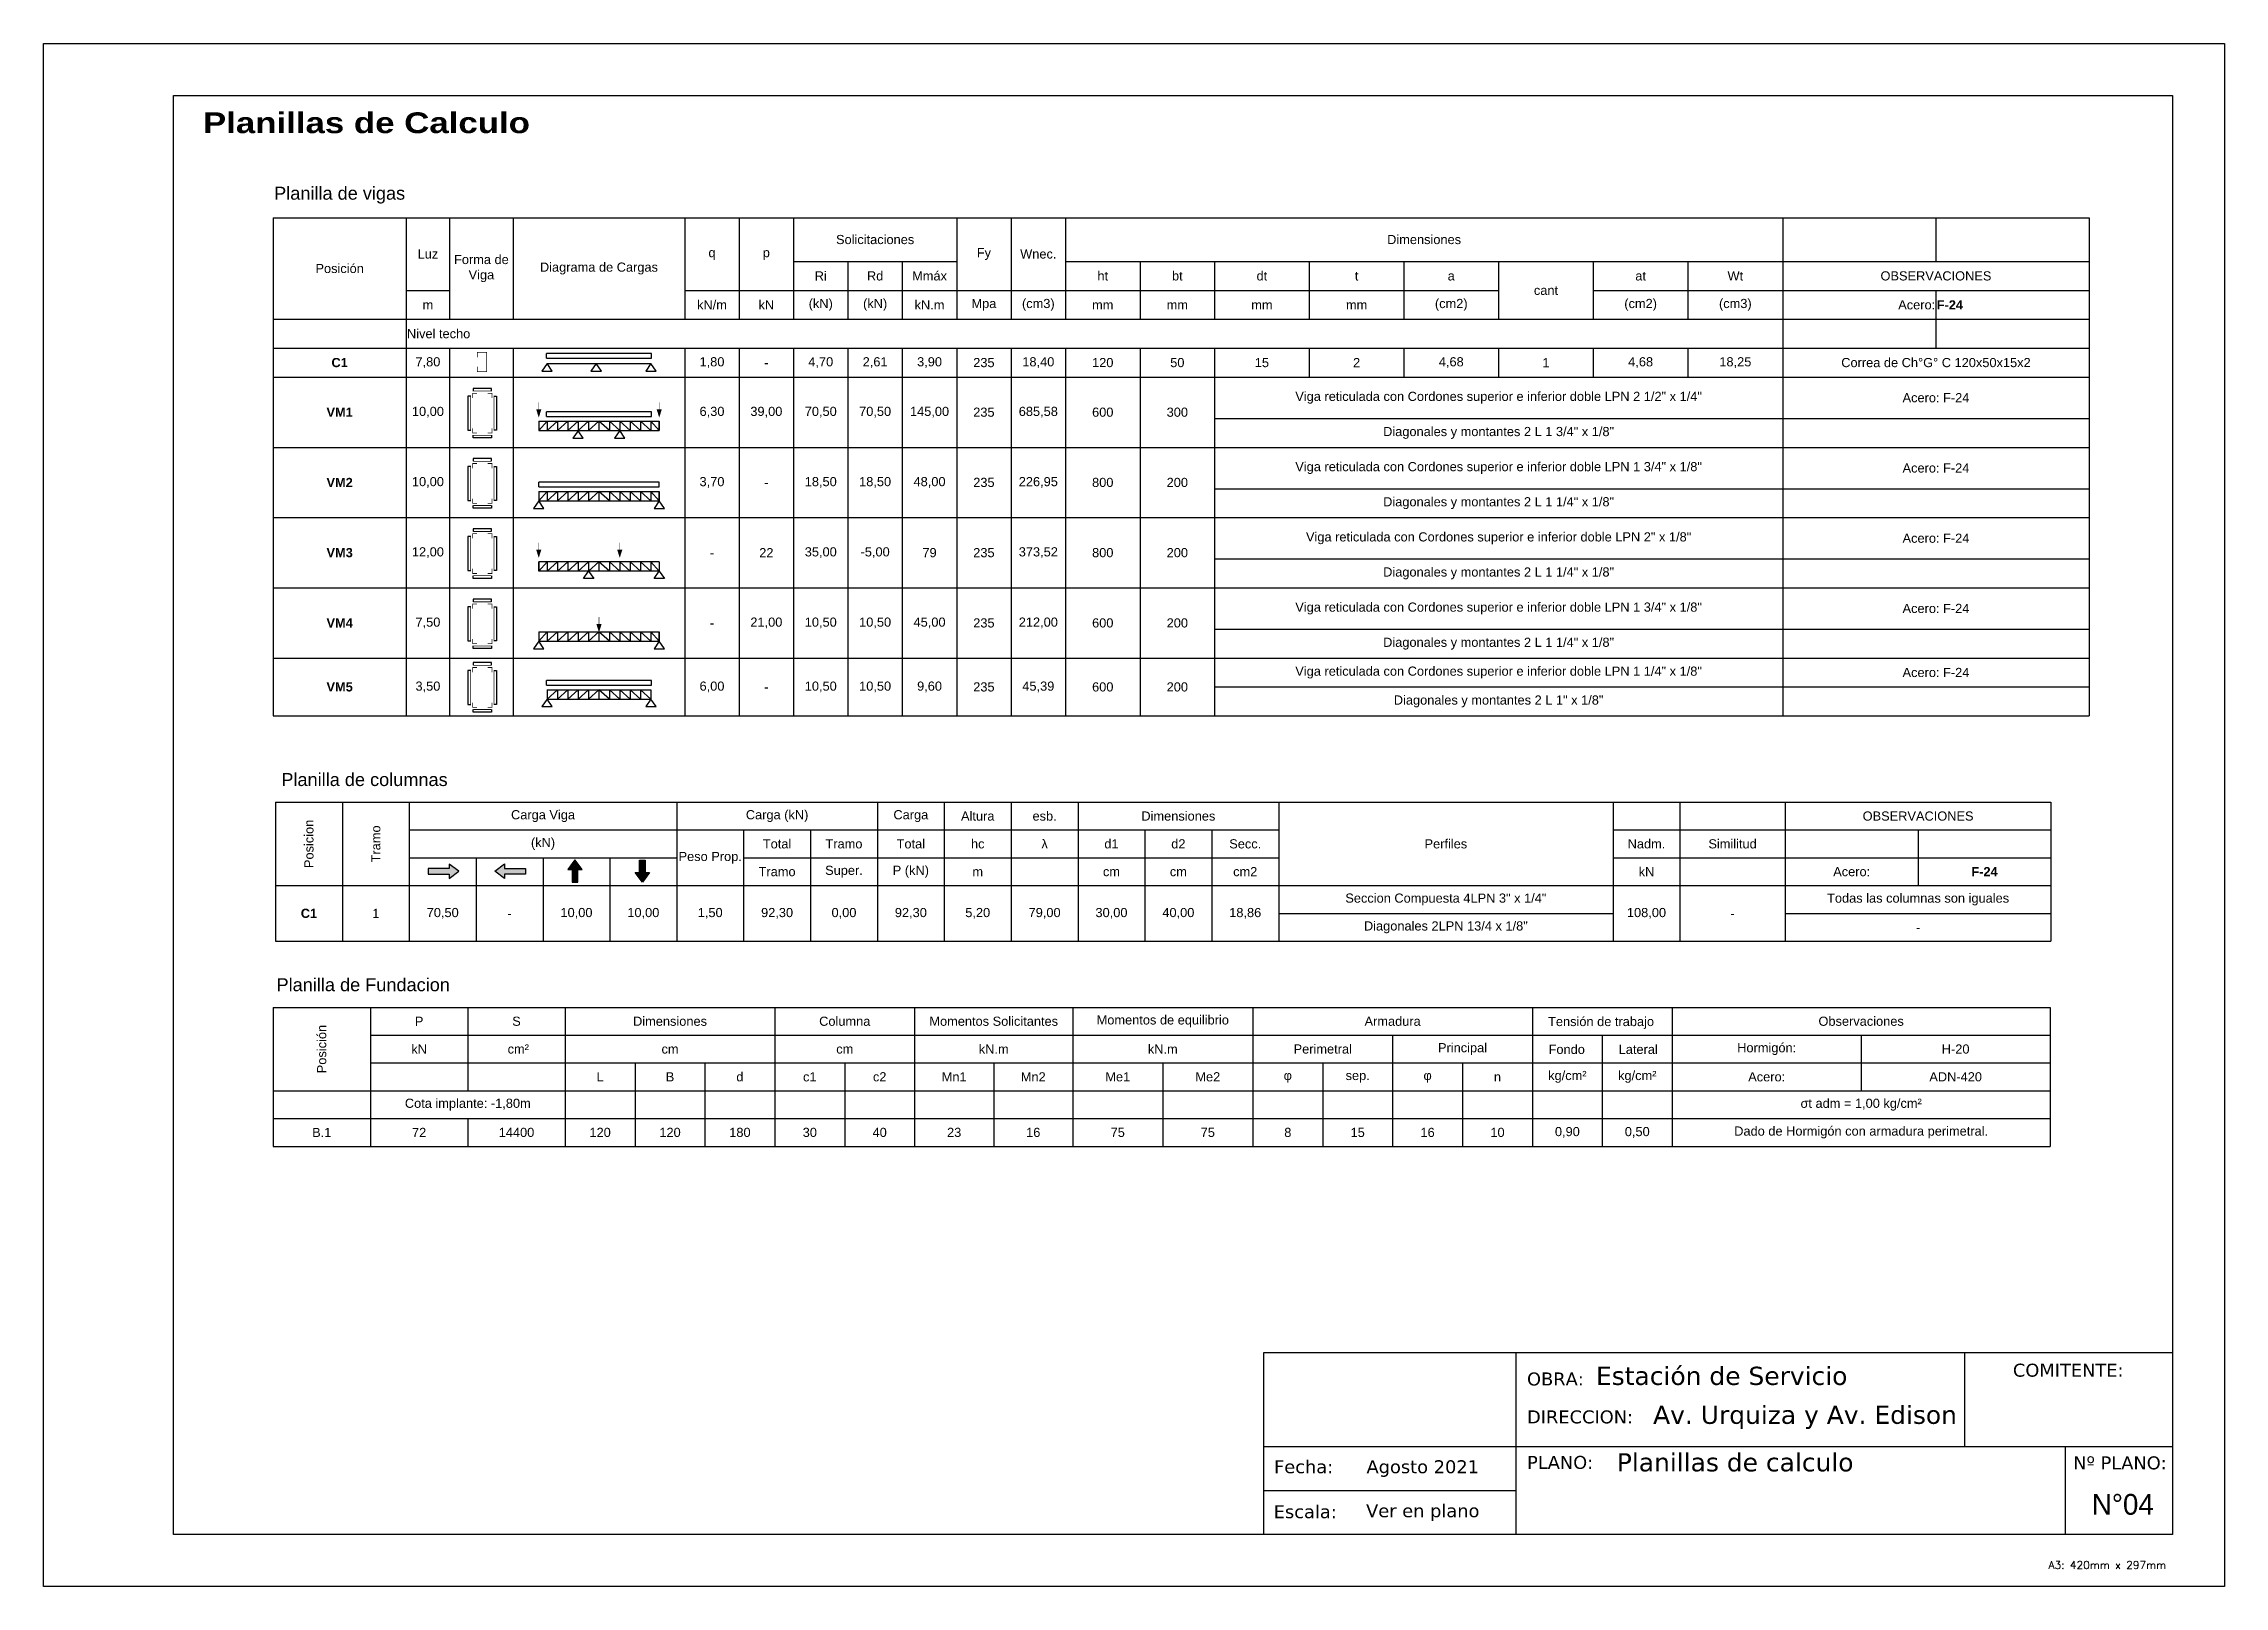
# Model space of a CAD drawing. Header units: millimetres. Extents: x 15 to 74, y 2 to 179.
# Drawn here: x 14.59 to 56.59, y 1.72 to 31.42 of the extents above; entities that cross this region are included whole.
import ezdxf
from ezdxf.enums import TextEntityAlignment as Align

# ---------------------------------------------------------------- set-up
doc = ezdxf.new("R2010")
doc.units = ezdxf.units.MM
doc.layers.add('0-CYPE1', color=2, linetype='Continuous', lineweight=18)
for name, color, linetype in [('Cuadro de rotulación', 3, 'Continuous'), ('Diagonales', 12, 'Continuous'), ('MARCO DE CARATULA', 6, 'Continuous'), ('Seccion', 4, 'Continuous'), ('Tabla', 1, 'Continuous'), ('TEXTO', 7, 'Continuous'), ('TEXTO_ROTULO', 2, 'Continuous')]:
    doc.layers.add(name, color=color, linetype=linetype)
doc.styles.add('CYPETXT', font='PER_____.TTF', dxfattribs={"height": 0.2})
doc.styles.add('ROMANS', font='romans')
doc.styles.add('SANSSERIFBOLD', font='sasb____.pfb', dxfattribs={"width": 1.2})
doc.styles.add('Verdana', font='verdana.ttf')

msp = doc.modelspace()

# ---------------------------------------------------------------- texts
at = {"layer": '0-CYPE1', "insert": (53.2, 2.206), "char_height": 0.15, "attachment_point": 1, "style": 'ROMANS'}
msp.add_mtext_dynamic_manual_height_columns('A3: 420mm x 297mm ', width=18.57694, gutter_width=0.5, heights=[0], dxfattribs=at)
at = {"layer": 'Cuadro de rotulación', "color": 2, "style": 'Verdana'}
for s, p in [('Estación de Servicio', (44.485, 5.773)), ('Av. Urquiza y Av. Edison', (45.585, 5.024)), ('Planillas de calculo', (44.887, 4.109))]:
    msp.add_text(s, height=0.35, dxfattribs=at).set_placement(p, align=Align.MIDDLE_LEFT)
at = {"layer": 'Cuadro de rotulación', "style": 'Verdana'}
for s, p in [('COMITENTE:', (52.515, 5.757)), ('OBRA:', (43.157, 5.588)), ('DIRECCION:', (43.157, 4.858)), ('PLANO:', (43.157, 3.982)), ('Nº PLANO:', (53.676, 3.973))]:
    msp.add_text(s, height=0.25, dxfattribs=at).set_placement(p)
for s, p in [('Fecha:', (38.284, 4.023)), ('Escala:', (38.278, 3.158))]:
    msp.add_text(s, height=0.25, dxfattribs=at).set_placement(p, align=Align.MIDDLE_LEFT)
at = {"layer": 'Cuadro de rotulación', "color": 2, "style": 'Verdana'}
for s, p in [('Agosto 2021', (41.149, 4.023)), ('Ver en plano', (41.149, 3.176))]:
    msp.add_text(s, height=0.25, dxfattribs=at).set_placement(p, align=Align.MIDDLE_CENTER)
at = {"layer": 'Tabla', "color": 2, "style": 'CYPETXT'}
for s, insert, char_height, width, attachment_point in [('{\\fArial|b0|i0|c0|p34;Planilla de vigas}', (20.289, 28.503), 0.25, 2.53441, 5), ('{\\fArial|b0|i0|c0;Solicitaciones', (30.602, 27.648), 0.17639, 3.1124, 5), ('{\\fArial|b0|i0|c0;Dimensiones', (41.175, 27.648), 0.17639, 13.78252, 5), ('{\\fArial|b0|i0|c0;Luz', (21.989, 27.37), 0.17639, 0.8058, 5), ('{\\fArial|b0|i0|c0;Forma de Viga', (23.019, 27.091), 0.17639, 1.19386, 5), ('{\\fArial|b0|i0|c0;q', (27.46, 27.37), 0.17639, 1.01747, 5), ('{\\fArial|b0|i0|c0;p', (28.507, 27.37), 0.17639, 1.01747, 5), ('{\\fArial|b0|i0|c0;Fy', (32.697, 27.37), 0.17639, 1.01747, 5), ('{\\fArial|b0|i0|c0;Wnec.', (33.745, 27.37), 0.17639, 1.01747, 5), ('{\\fArial|b0|i0|c0;Posición', (20.289, 27.091), 0.17639, 2.53441, 5), ('{\\fArial|b0|i0|c0;Diagrama de Cargas', (25.283, 27.091), 0.17639, 3.27525, 5), ('{\\fArial|b0|i0|c0;Ri', (29.555, 26.948), 0.17639, 1.01747, 5), ('{\\fArial|b0|i0|c0;Rd', (30.602, 26.948), 0.17639, 1.01747, 5), ('{\\fArial|b0|i0|c0;Mmáx', (31.65, 26.948), 0.17639, 1.01747, 5), ('{\\fArial|b0|i0|c0;ht', (34.986, 26.948), 0.17639, 1.40552, 5), ('{\\fArial|b0|i0|c0;bt', (36.422, 26.948), 0.17639, 1.40552, 5), ('{\\fArial|b0|i0|c0;dt', (38.051, 26.948), 0.17639, 1.79358, 5), ('{\\fArial|b0|i0|c0;t', (39.875, 26.948), 0.17639, 1.79358, 5), ('{\\fArial|b0|i0|c0;a', (41.698, 26.948), 0.17639, 1.79358, 5), ('{\\fArial|b0|i0|c0;at', (45.345, 26.948), 0.17639, 1.79358, 5), ('{\\fArial|b0|i0|c0;Wt', (47.169, 26.948), 0.17639, 1.79358, 5), ('{\\fArial|b0|i0|c0;OBSERVACIONES', (51.033, 26.948), 0.17639, 5.87493, 5), ('{\\fArial|b0|i0|c0;kN/m', (27.46, 26.391), 0.17639, 1.01747, 5), ('{\\fArial|b0|i0|c0;kN', (28.507, 26.391), 0.17639, 1.01747, 5), ('{\\fArial|b0|i0|c0;(kN)', (29.555, 26.391), 0.17639, 1.01747, 5), ('{\\fArial|b0|i0|c0;(kN)', (30.602, 26.391), 0.17639, 1.01747, 5), ('{\\fArial|b0|i0|c0;kN.m', (31.65, 26.391), 0.17639, 1.01747, 5), ('{\\fArial|b0|i0|c0;Mpa', (32.697, 26.391), 0.17639, 1.01747, 5), ('{\\fArial|b0|i0|c0;(cm3)', (33.745, 26.391), 0.17639, 1.01747, 5), ('{\\fArial|b0|i0|c0;(cm2)', (41.698, 26.391), 0.17639, 1.79358, 5), ('{\\fArial|b0|i0|c0;cant', (43.522, 26.67), 0.17639, 1.79358, 5), ('{\\fArial|b0|i0|c0;(cm2)', (45.345, 26.391), 0.17639, 1.79358, 5), ('{\\fArial|b0|i0|c0;(cm3)', (47.169, 26.391), 0.17639, 1.79358, 5), ('{\\fArial|b0|i0|c0;Acero:', (51.018, 26.391), 0.17639, 2.92247, 6), ('{\\fArial|b1|i0|c0;F-24', (51.048, 26.391), 0.17639, 2.92247, 4), ('{\\fArial|b0|i0|c0;m', (21.989, 26.391), 0.17639, 0.8058, 5), ('{\\fArial|b0|i0|c0;mm', (34.986, 26.391), 0.17639, 1.40552, 5), ('{\\fArial|b0|i0|c0;mm', (36.422, 26.391), 0.17639, 1.40552, 5), ('{\\fArial|b0|i0|c0;mm', (38.051, 26.391), 0.17639, 1.79358, 5), ('{\\fArial|b0|i0|c0;mm', (39.875, 26.391), 0.17639, 1.79358, 5), ('{\\fArial|b0|i0|c0;Nivel techo', (21.586, 25.835), 0.17639, 26.47969, 4), ('{\\fArial|b1|i0|c0;C1', (20.289, 25.279), 0.17639, 2.53441, 5), ('{\\fArial|b0|i0|c0;7,80', (21.989, 25.279), 0.17639, 0.8058, 5), ('{\\fArial|b0|i0|c0;1,80', (27.46, 25.279), 0.17639, 1.01747, 5), ('{\\fArial|b0|i0|c0;-', (28.507, 25.279), 0.17639, 1.01747, 5), ('{\\fArial|b0|i0|c0;4,70', (29.555, 25.279), 0.17639, 1.01747, 5), ('{\\fArial|b0|i0|c0;2,61', (30.602, 25.279), 0.17639, 1.01747, 5), ('{\\fArial|b0|i0|c0;3,90', (31.65, 25.279), 0.17639, 1.01747, 5), ('{\\fArial|b0|i0|c0;235', (32.697, 25.279), 0.17639, 1.01747, 5), ('{\\fArial|b0|i0|c0;18,40', (33.745, 25.279), 0.17639, 1.01747, 5), ('{\\fArial|b0|i0|c0;120', (34.986, 25.279), 0.17639, 1.40552, 5), ('{\\fArial|b0|i0|c0;50', (36.422, 25.279), 0.17639, 1.40552, 5), ('{\\fArial|b0|i0|c0;15', (38.051, 25.279), 0.17639, 1.79358, 5), ('{\\fArial|b0|i0|c0;2', (39.875, 25.279), 0.17639, 1.79358, 5), ('{\\fArial|b0|i0|c0;4,68', (41.698, 25.279), 0.17639, 1.79358, 5), ('{\\fArial|b0|i0|c0;1', (43.522, 25.279), 0.17639, 1.79358, 5), ('{\\fArial|b0|i0|c0;4,68', (45.345, 25.279), 0.17639, 1.79358, 5), ('{\\fArial|b0|i0|c0;18,25', (47.169, 25.279), 0.17639, 1.79358, 5), ('{\\fArial|b0|i0|c0;Correa de Ch°G° C 120x50x15x2', (51.033, 25.279), 0.17639, 5.87493, 5), ('{\\fArial|b1|i0|c0;VM1', (20.289, 24.324), 0.17639, 2.53441, 5), ('{\\fArial|b0|i0|c0;10,00', (21.989, 24.324), 0.17639, 0.8058, 5), ('{\\fArial|b0|i0|c0;6,30', (27.46, 24.324), 0.17639, 1.01747, 5), ('{\\fArial|b0|i0|c0;39,00', (28.507, 24.324), 0.17639, 1.01747, 5), ('{\\fArial|b0|i0|c0;70,50', (29.555, 24.324), 0.17639, 1.01747, 5), ('{\\fArial|b0|i0|c0;70,50', (30.602, 24.324), 0.17639, 1.01747, 5), ('{\\fArial|b0|i0|c0;145,00', (31.65, 24.324), 0.17639, 1.01747, 5), ('{\\fArial|b0|i0|c0;235', (32.697, 24.324), 0.17639, 1.01747, 5), ('{\\fArial|b0|i0|c0;685,58', (33.745, 24.324), 0.17639, 1.01747, 5), ('{\\fArial|b0|i0|c0;600', (34.986, 24.324), 0.17639, 1.40552, 5), ('{\\fArial|b0|i0|c0;300', (36.422, 24.324), 0.17639, 1.40552, 5), ('{\\fArial|b0|i0|c0;Viga reticulada con Cordones superior e inferior doble LPN 2 1/2" x 1/4"', (42.61, 24.603), 0.17639, 10.91147, 5), ('{\\fArial|b0|i0|c0;Acero: F-24', (51.033, 24.603), 0.17639, 5.87493, 5), ('{\\fArial|b0|i0|c0;Diagonales y montantes 2 L 1 3/4" x 1/8"', (42.61, 23.926), 0.17639, 10.91147, 5), ('{\\fArial|b0|i0|c0;Viga reticulada con Cordones superior e inferior doble LPN 1 3/4" x 1/8"', (42.61, 23.25), 0.17639, 10.91147, 5), ('{\\fArial|b0|i0|c0;Acero: F-24', (51.033, 23.25), 0.17639, 5.87493, 5), ('{\\fArial|b1|i0|c0;VM2', (20.289, 22.972), 0.17639, 2.53441, 5), ('{\\fArial|b0|i0|c0;10,00', (21.989, 22.972), 0.17639, 0.8058, 5), ('{\\fArial|b0|i0|c0;3,70', (27.46, 22.972), 0.17639, 1.01747, 5), ('{\\fArial|b0|i0|c0;-', (28.507, 22.972), 0.17639, 1.01747, 5), ('{\\fArial|b0|i0|c0;18,50', (29.555, 22.972), 0.17639, 1.01747, 5), ('{\\fArial|b0|i0|c0;18,50', (30.602, 22.972), 0.17639, 1.01747, 5), ('{\\fArial|b0|i0|c0;48,00', (31.65, 22.972), 0.17639, 1.01747, 5), ('{\\fArial|b0|i0|c0;235', (32.697, 22.972), 0.17639, 1.01747, 5), ('{\\fArial|b0|i0|c0;226,95', (33.745, 22.972), 0.17639, 1.01747, 5), ('{\\fArial|b0|i0|c0;800', (34.986, 22.972), 0.17639, 1.40552, 5), ('{\\fArial|b0|i0|c0;200', (36.422, 22.972), 0.17639, 1.40552, 5), ('{\\fArial|b0|i0|c0;Diagonales y montantes 2 L 1 1/4" x 1/8"', (42.61, 22.574), 0.17639, 10.91147, 5), ('{\\fArial|b0|i0|c0;Viga reticulada con Cordones superior e inferior doble LPN 2" x 1/8"', (42.61, 21.898), 0.17639, 10.91147, 5), ('{\\fArial|b0|i0|c0;Acero: F-24', (51.033, 21.898), 0.17639, 5.87493, 5), ('{\\fArial|b1|i0|c0;VM3', (20.289, 21.62), 0.17639, 2.53441, 5), ('{\\fArial|b0|i0|c0;12,00', (21.989, 21.62), 0.17639, 0.8058, 5), ('{\\fArial|b0|i0|c0;-', (27.46, 21.62), 0.17639, 1.01747, 5), ('{\\fArial|b0|i0|c0;22', (28.507, 21.62), 0.17639, 1.01747, 5), ('{\\fArial|b0|i0|c0;35,00', (29.555, 21.62), 0.17639, 1.01747, 5), ('{\\fArial|b0|i0|c0;-5,00', (30.602, 21.62), 0.17639, 1.01747, 5), ('{\\fArial|b0|i0|c0;79', (31.65, 21.62), 0.17639, 1.01747, 5), ('{\\fArial|b0|i0|c0;235', (32.697, 21.62), 0.17639, 1.01747, 5), ('{\\fArial|b0|i0|c0;373,52', (33.745, 21.62), 0.17639, 1.01747, 5), ('{\\fArial|b0|i0|c0;800', (34.986, 21.62), 0.17639, 1.40552, 5), ('{\\fArial|b0|i0|c0;200', (36.422, 21.62), 0.17639, 1.40552, 5), ('{\\fArial|b0|i0|c0;Diagonales y montantes 2 L 1 1/4" x 1/8"', (42.61, 21.222), 0.17639, 10.91147, 5), ('{\\fArial|b0|i0|c0;Viga reticulada con Cordones superior e inferior doble LPN 1 3/4" x 1/8"', (42.61, 20.546), 0.17639, 10.91147, 5), ('{\\fArial|b0|i0|c0;Acero: F-24', (51.033, 20.546), 0.17639, 5.87493, 5), ('{\\fArial|b1|i0|c0;VM4', (20.289, 20.267), 0.17639, 2.53441, 5), ('{\\fArial|b0|i0|c0;7,50', (21.989, 20.267), 0.17639, 0.8058, 5), ('{\\fArial|b0|i0|c0;-', (27.46, 20.267), 0.17639, 1.01747, 5), ('{\\fArial|b0|i0|c0;21,00', (28.507, 20.267), 0.17639, 1.01747, 5), ('{\\fArial|b0|i0|c0;10,50', (29.555, 20.267), 0.17639, 1.01747, 5), ('{\\fArial|b0|i0|c0;10,50', (30.602, 20.267), 0.17639, 1.01747, 5), ('{\\fArial|b0|i0|c0;45,00', (31.65, 20.267), 0.17639, 1.01747, 5), ('{\\fArial|b0|i0|c0;235', (32.697, 20.267), 0.17639, 1.01747, 5), ('{\\fArial|b0|i0|c0;212,00', (33.745, 20.267), 0.17639, 1.01747, 5), ('{\\fArial|b0|i0|c0;600', (34.986, 20.267), 0.17639, 1.40552, 5), ('{\\fArial|b0|i0|c0;200', (36.422, 20.267), 0.17639, 1.40552, 5), ('{\\fArial|b0|i0|c0;Diagonales y montantes 2 L 1 1/4" x 1/8"', (42.61, 19.869), 0.17639, 10.91147, 5), ('{\\fArial|b0|i0|c0;Viga reticulada con Cordones superior e inferior doble LPN 1 1/4" x 1/8"', (42.61, 19.313), 0.17639, 10.91147, 5), ('{\\fArial|b0|i0|c0;Acero: F-24', (51.033, 19.313), 0.17639, 5.87493, 5), ('{\\fArial|b1|i0|c0;VM5', (20.289, 19.035), 0.17639, 2.53441, 5), ('{\\fArial|b0|i0|c0;3,50', (21.989, 19.035), 0.17639, 0.8058, 5), ('{\\fArial|b0|i0|c0;6,00', (27.46, 19.035), 0.17639, 1.01747, 5), ('{\\fArial|b0|i0|c0;-', (28.507, 19.035), 0.17639, 1.01747, 5), ('{\\fArial|b0|i0|c0;10,50', (29.555, 19.035), 0.17639, 1.01747, 5), ('{\\fArial|b0|i0|c0;10,50', (30.602, 19.035), 0.17639, 1.01747, 5), ('{\\fArial|b0|i0|c0;9,60', (31.65, 19.035), 0.17639, 1.01747, 5), ('{\\fArial|b0|i0|c0;235', (32.697, 19.035), 0.17639, 1.01747, 5), ('{\\fArial|b0|i0|c0;45,39', (33.745, 19.035), 0.17639, 1.01747, 5), ('{\\fArial|b0|i0|c0;600', (34.986, 19.035), 0.17639, 1.40552, 5), ('{\\fArial|b0|i0|c0;200', (36.422, 19.035), 0.17639, 1.40552, 5), ('{\\fArial|b0|i0|c0;Diagonales y montantes 2 L 1" x 1/8"', (42.61, 18.757), 0.17639, 10.91147, 5), ('{\\fArial|b0|i0|c0|p34;Planilla de columnas}', (20.768, 17.251), 0.25, 4.6473, 5), ('{\\fArial|b0|i0|c0;Carga Viga', (24.206, 16.549), 0.17639, 5.122, 5), ('{\\fArial|b0|i0|c0;Carga (kN)', (28.714, 16.549), 0.17639, 3.834, 5), ('{\\fArial|b0|i0|c0;Carga', (31.29, 16.549), 0.17639, 1.258, 5), ('{\\fArial|b0|i0|c0;Altura', (32.578, 16.549), 0.17639, 1.258, 5), ('{\\fArial|b0|i0|c0;esb.', (33.866, 16.549), 0.17639, 1.258, 5), ('{\\fArial|b0|i0|c0;Dimensiones', (36.442, 16.549), 0.17639, 3.834, 5), ('{\\fArial|b0|i0|c0;OBSERVACIONES', (50.689, 16.549), 0.17639, 5.086, 5), ('{\\fArial|b0|i0|c0;(kN)', (24.206, 16.014), 0.17639, 5.122, 5), ('{\\fArial|b0|i0|c0;Total', (28.714, 16.014), 0.17639, 1.258, 5), ('{\\fArial|b0|i0|c0;Tramo', (30.002, 16.014), 0.17639, 1.258, 5), ('{\\fArial|b0|i0|c0;Total', (31.29, 16.014), 0.17639, 1.258, 5), ('{\\fArial|b0|i0|c0;hc', (32.578, 16.014), 0.17639, 1.258, 5), ('{\\fArial|b0|i0|c0;λ', (33.866, 16.014), 0.17639, 1.258, 5), ('{\\fArial|b0|i0|c0;d1', (35.154, 16.014), 0.17639, 1.258, 5), ('{\\fArial|b0|i0|c0;d2', (36.442, 16.014), 0.17639, 1.258, 5), ('{\\fArial|b0|i0|c0;Secc.', (37.73, 16.014), 0.17639, 1.258, 5), ('{\\fArial|b0|i0|c0;Perfiles', (41.594, 16.014), 0.17639, 6.41, 5), ('{\\fArial|b0|i0|c0;Nadm.', (45.458, 16.014), 0.17639, 1.258, 5), ('{\\fArial|b0|i0|c0;Similitud', (47.116, 16.014), 0.17639, 1.99883, 5), ('{\\fArial|b0|i0|c0;Peso Prop.', (27.426, 15.746), 0.17639, 1.258, 5), ('{\\fArial|b0|i0|c0;Tramo', (28.714, 15.479), 0.17639, 1.258, 5), ('{\\fArial|b0|i0|c0;Super.', (30.002, 15.479), 0.17639, 1.258, 5), ('{\\fArial|b0|i0|c0;P (kN)', (31.29, 15.479), 0.17639, 1.258, 5), ('{\\fArial|b0|i0|c0;cm2', (37.73, 15.479), 0.17639, 1.258, 5), ('{\\fArial|b0|i0|c0;kN', (45.458, 15.479), 0.17639, 1.258, 5), ('{\\fArial|b0|i0|c0;Acero:', (49.41, 15.479), 0.17639, 2.528, 5), ('{\\fArial|b1|i0|c0;F-24', (51.968, 15.479), 0.17639, 2.528, 5), ('{\\fArial|b0|i0|c0;m', (32.578, 15.479), 0.17639, 1.258, 5), ('{\\fArial|b0|i0|c0;cm', (35.154, 15.479), 0.17639, 1.258, 5), ('{\\fArial|b0|i0|c0;cm', (36.442, 15.479), 0.17639, 1.258, 5), ('{\\fArial|b1|i0|c0;C1', (19.698, 14.676), 0.17639, 1.258, 5), ('{\\fArial|b0|i0|c0;1', (20.986, 14.676), 0.17639, 1.258, 5), ('{\\fArial|b0|i0|c0;70,50', (22.274, 14.676), 0.17639, 1.258, 5), ('{\\fArial|b0|i0|c0;10,00', (24.85, 14.676), 0.17639, 1.258, 5), ('{\\fArial|b0|i0|c0;10,00', (26.138, 14.676), 0.17639, 1.258, 5), ('{\\fArial|b0|i0|c0;1,50', (27.426, 14.676), 0.17639, 1.258, 5), ('{\\fArial|b0|i0|c0;92,30', (28.714, 14.676), 0.17639, 1.258, 5), ('{\\fArial|b0|i0|c0;0,00', (30.002, 14.676), 0.17639, 1.258, 5), ('{\\fArial|b0|i0|c0;92,30', (31.29, 14.676), 0.17639, 1.258, 5), ('{\\fArial|b0|i0|c0;5,20', (32.578, 14.676), 0.17639, 1.258, 5), ('{\\fArial|b0|i0|c0;79,00', (33.866, 14.676), 0.17639, 1.258, 5), ('{\\fArial|b0|i0|c0;30,00', (35.154, 14.676), 0.17639, 1.258, 5), ('{\\fArial|b0|i0|c0;40,00', (36.442, 14.676), 0.17639, 1.258, 5), ('{\\fArial|b0|i0|c0;18,86', (37.73, 14.676), 0.17639, 1.258, 5), ('{\\fArial|b0|i0|c0;Seccion Compuesta 4LPN 3" x 1/4"', (41.594, 14.944), 0.17639, 6.41, 5), ('{\\fArial|b0|i0|c0;108,00', (45.458, 14.676), 0.17639, 1.258, 5), ('{\\fArial|b0|i0|c0;Todas las columnas son iguales', (50.689, 14.944), 0.17639, 5.086, 5), ('{\\fArial|b0|i0|c0;-', (23.562, 14.676), 0.17639, 1.258, 5), ('{\\fArial|b0|i0|c0;Diagonales 2LPN 13/4 x 1/8" ', (41.594, 14.408), 0.17639, 6.41, 5), ('{\\fArial|b0|i0|c0;-', (47.116, 14.676), 0.17639, 1.99883, 5), ('{\\fArial|b0|i0|c0;-', (50.689, 14.408), 0.17639, 5.086, 5), ('{\\fArial|b0|i0|c0|p34;Planilla de Fundacion}', (20.743, 13.301), 0.25, 4.04702, 5), ('{\\fArial|b0|i0|c0;P ', (21.82, 12.599), 0.17639, 1.84529, 5), ('{\\fArial|b0|i0|c0;S', (23.695, 12.599), 0.17639, 1.84529, 5), ('{\\fArial|b0|i0|c0;Dimensiones', (26.652, 12.599), 0.17639, 4.00837, 5), ('{\\fArial|b0|i0|c0;Columna', (30.017, 12.599), 0.17639, 2.66225, 5), ('{\\fArial|b0|i0|c0;Momentos Solicitantes', (32.886, 12.599), 0.17639, 3.01503, 5), ('{\\fArial|b0|i0|c0;Momentos de equilibrio', (36.142, 12.599), 0.17639, 3.43836, 5), ('{\\fArial|b0|i0|c0;Armadura', (40.569, 12.599), 0.17639, 5.35449, 5), ('{\\fArial|b0|i0|c0|p34;Tensión de trabajo}', (44.583, 12.568), 0.17639, 2.28126, 5), ('{\\fArial|b0|i0|c0;Observaciones', (49.592, 12.599), 0.17639, 7.24836, 5), ('{\\fArial|b0|i0|c0|p34;Principal}', (41.915, 12.064), 0.17639, 2.66225, 5), ('{\\fArial|b0|i0|c0;Hormigón:', (47.773, 12.064), 0.17639, 3.60918, 5), ('{\\fArial|b0|i0|c0;kN', (21.82, 12.064), 0.17639, 1.84529, 5), ('{\\fArial|b0|i0|c0; cm²', (23.695, 12.064), 0.17639, 1.84529, 5), ('{\\fArial|b0|i0|c0;cm', (26.652, 12.064), 0.17639, 4.00837, 5), ('{\\fArial|b0|i0|c0;cm', (30.017, 12.064), 0.17639, 2.66225, 5), ('{\\fArial|b0|i0|c0;kN.m', (32.886, 12.064), 0.17639, 3.01503, 5), ('{\\fArial|b0|i0|c0;kN.m', (36.142, 12.064), 0.17639, 3.43836, 5), ('{\\fArial|b0|i0|c0|p34;Perimetral}', (39.223, 12.064), 0.17639, 2.66225, 5), ('{\\fArial|b0|i0|c0|p34;Fondo}', (43.922, 12.057), 0.17639, 2.28126, 5), ('{\\fArial|b0|i0|c0|p34;Lateral}', (45.299, 12.057), 0.17639, 2.28126, 5), ('{\\fArial|b0|i0|c0;H-20', (51.412, 12.064), 0.17639, 3.60918, 5), ('{\\fArial|b0|i0|c0|p34;L}', (25.306, 11.529), 0.17639, 1.31612, 5), ('{\\fArial|b0|i0|c0|p34;B}', (26.652, 11.529), 0.17639, 1.31612, 5), ('{\\fArial|b0|i0|c0|p34;d}', (27.998, 11.529), 0.17639, 1.31612, 5), ('{\\fArial|b0|i0|c0;c1', (29.344, 11.529), 0.17639, 1.31612, 5), ('{\\fArial|b0|i0|c0;c2', (30.69, 11.529), 0.17639, 1.31612, 5), ('{\\fArial|b0|i0|c0;Mn1', (32.124, 11.529), 0.17639, 1.49251, 5), ('{\\fArial|b0|i0|c0;Mn2', (33.647, 11.529), 0.17639, 1.49251, 5), ('{\\fArial|b0|i0|c0;Me1', (35.275, 11.529), 0.17639, 1.70418, 5), ('{\\fArial|b0|i0|c0;Me2', (37.009, 11.529), 0.17639, 1.70418, 5), ('{\\fArial|b0|i0|c0;φ', (38.55, 11.529), 0.17639, 1.31612, 5), ('{\\fArial|b0|i0|c0;sep.', (39.896, 11.529), 0.17639, 1.31612, 5), ('{\\fArial|b0|i0|c0;φ', (41.242, 11.529), 0.17639, 1.31612, 5), ('{\\fArial|b0|i0|c0|p34;n}', (42.588, 11.529), 0.17639, 1.31612, 5), ('{\\fArial|b0|i0|c0|p34;kg/cm²}', (43.934, 11.529), 0.17639, 1.31612, 5), ('{\\fArial|b0|i0|c0|p34;kg/cm²}', (45.28, 11.529), 0.17639, 1.31612, 5), ('{\\fArial|b0|i0|c0;Acero:', (47.773, 11.529), 0.17639, 3.60918, 5), ('{\\fArial|b0|i0|c0;ADN-420', (51.412, 11.529), 0.17639, 3.60918, 5), ('{\\fArial|b0|i0|c0;Cota implante: -1,80m', (22.757, 10.994), 0.17639, 3.72058, 5), ('{\\fArial|b0|i0|c0|p34;σt adm = 1,00 kg/cm²}', (49.592, 10.994), 0.17639, 7.24836, 5), ('{\\fArial|b0|i0|c0;B.1', (19.944, 10.459), 0.17639, 1.84529, 5), ('{\\fArial|b0|i0|c0|p34;72}', (21.82, 10.459), 0.17639, 1.84529, 5), ('{\\fArial|b0|i0|c0;14400', (23.695, 10.459), 0.17639, 1.84529, 5), ('{\\fArial|b0|i0|c0;120', (25.306, 10.459), 0.17639, 1.31612, 5), ('{\\fArial|b0|i0|c0;120', (26.652, 10.459), 0.17639, 1.31612, 5), ('{\\fArial|b0|i0|c0;180', (27.998, 10.459), 0.17639, 1.31612, 5), ('{\\fArial|b0|i0|c0;30', (29.344, 10.459), 0.17639, 1.31612, 5), ('{\\fArial|b0|i0|c0;40', (30.69, 10.459), 0.17639, 1.31612, 5), ('{\\fArial|b0|i0|c0|p34;23}', (32.124, 10.459), 0.17639, 1.49251, 5), ('{\\fArial|b0|i0|c0|p34;16}', (33.647, 10.459), 0.17639, 1.49251, 5), ('{\\fArial|b0|i0|c0;75', (35.275, 10.459), 0.17639, 1.70418, 5), ('{\\fArial|b0|i0|c0;75', (37.009, 10.459), 0.17639, 1.70418, 5), ('{\\fArial|b0|i0|c0;8', (38.55, 10.459), 0.17639, 1.31612, 5), ('{\\fArial|b0|i0|c0;15', (39.896, 10.459), 0.17639, 1.31612, 5), ('{\\fArial|b0|i0|c0|p34;16}', (41.242, 10.459), 0.17639, 1.31612, 5), ('{\\fArial|b0|i0|c0|p34;10}', (42.588, 10.459), 0.17639, 1.31612, 5), ('{\\fArial|b0|i0|c0|p34;0,90}', (43.934, 10.459), 0.17639, 1.31612, 5), ('{\\fArial|b0|i0|c0|p34;0,50}', (45.28, 10.459), 0.17639, 1.31612, 5), ('{\\fArial|b0|i0|c0|p34;Dado de Hormigón con armadura perimetral. }', (49.592, 10.459), 0.17639, 7.24836, 5)]:
    msp.add_mtext(s, dxfattribs=dict(at, insert=insert, char_height=char_height, width=width, attachment_point=attachment_point))
at = {"layer": 'Tabla', "color": 2, "char_height": 0.17639, "width": 1.57556, "attachment_point": 5, "rotation": 90, "style": 'CYPETXT'}
for s, insert in [('{\\fArial|b0|i0|c0;Posicion', (19.698, 16.014)), ('{\\fArial|b0|i0|c0;Tramo', (20.986, 16.014)), ('{\\fArial|b0|i0|c0;Posición', (19.944, 12.064))]:
    msp.add_mtext(s, dxfattribs=dict(at, insert=insert))
at = {"layer": 'TEXTO', "color": 3, "linetype": 'ByBlock', "ltscale": 0.01, "style": 'SANSSERIFBOLD', "width": 1.2}
msp.add_text('Planillas de Calculo', height=0.4, dxfattribs=at).set_placement((17.657, 29.697))
at = {"layer": 'TEXTO_ROTULO', "style": 'CYPETXT'}
msp.add_text('N°04', height=0.4, dxfattribs=at).set_placement((54.034, 3.099))

# ---------------------------------------------------------------- hatches: boundary and pattern name
at = {"layer": 'Seccion'}
h = msp.add_hatch(color=256, dxfattribs=at)
h.dxf.hatch_style = 1
h.paths.add_polyline_path([(24.124, 24.378), (24.079, 24.378), (24.124, 24.232)])
h.paths.add_polyline_path([(24.169, 24.378), (24.124, 24.378), (24.124, 24.232)])
h = msp.add_hatch(color=256, dxfattribs=at)
h.dxf.hatch_style = 1
h.paths.add_polyline_path([(26.444, 24.378), (26.399, 24.378), (26.444, 24.232)])
h.paths.add_polyline_path([(26.489, 24.378), (26.444, 24.378), (26.444, 24.232)])
h = msp.add_hatch(color=256, dxfattribs=at)
h.dxf.hatch_style = 1
h.paths.add_polyline_path([(24.124, 21.676), (24.169, 21.676), (24.124, 21.531)])
h.paths.add_polyline_path([(24.079, 21.676), (24.124, 21.676), (24.124, 21.531)])
h = msp.add_hatch(color=256, dxfattribs=at)
h.dxf.hatch_style = 1
h.paths.add_polyline_path([(25.684, 21.676), (25.729, 21.676), (25.684, 21.531)])
h.paths.add_polyline_path([(25.639, 21.676), (25.684, 21.676), (25.684, 21.531)])
h = msp.add_hatch(color=256, dxfattribs=at)
h.dxf.hatch_style = 1
h.paths.add_polyline_path([(25.284, 20.241), (25.239, 20.241), (25.284, 20.095)])
h.paths.add_polyline_path([(25.329, 20.241), (25.284, 20.241), (25.284, 20.095)])
h = msp.add_hatch(color=256, dxfattribs=at)
h.dxf.hatch_style = 1
h.paths.add_polyline_path([(22.586, 15.488), (22.4, 15.626), (22.4, 15.542), (21.994, 15.542), (21.994, 15.433), (22.4, 15.433), (22.4, 15.349)])
h = msp.add_hatch(color=256, dxfattribs=at)
h.dxf.hatch_style = 1
h.paths.add_polyline_path([(23.277, 15.488), (23.463, 15.627), (23.463, 15.543), (23.869, 15.543), (23.869, 15.433), (23.463, 15.433), (23.463, 15.35)])
h = msp.add_hatch(color=256, dxfattribs=at)
h.dxf.hatch_style = 1
h.paths.add_polyline_path([(24.821, 15.706), (24.682, 15.52), (24.766, 15.52), (24.766, 15.275), (24.876, 15.275), (24.876, 15.52), (24.959, 15.52)])
h = msp.add_hatch(color=256, dxfattribs=at)
h.dxf.hatch_style = 1
h.paths.add_polyline_path([(26.119, 15.278), (25.98, 15.465), (26.064, 15.465), (26.064, 15.699), (26.174, 15.699), (26.174, 15.465), (26.257, 15.465)])

# ---------------------------------------------------------------- linework, layer by layer
at = {"color": 1}
msp.add_lwpolyline([(14.588, 31.42), (56.588, 31.42), (56.588, 1.72), (14.588, 1.72)], close=True, dxfattribs=at)
at = {"color": 7}
msp.add_lwpolyline([(17.088, 30.42), (55.588, 30.42), (55.588, 2.72), (17.088, 2.72)], close=True, dxfattribs=at)
at = {"layer": 'Diagonales'}
msp.add_line((43.261, 12.332), (45.953, 12.332), dxfattribs=at)
at = {"layer": 'MARCO DE CARATULA'}
msp.add_line((51.588, 4.414), (51.588, 6.22), dxfattribs=at)
msp.add_lwpolyline([(38.088, 6.22), (55.588, 6.22), (55.588, 2.72), (38.088, 2.72)], close=True, dxfattribs=at)
for points in [[(42.94, 6.22), (42.94, 2.72)], [(38.088, 4.414), (42.94, 4.414)], [(42.94, 4.414), (55.588, 4.414)], [(53.523, 4.414), (53.523, 2.72)], [(38.088, 3.567), (42.94, 3.567)]]:
    msp.add_lwpolyline(points, dxfattribs=at)
at = {"layer": 'Seccion'}
for p, q in [((24.284, 25.261), (24.184, 25.116)), ((26.292, 25.455), (24.276, 25.455)), ((24.276, 25.363), (24.276, 25.455)), ((24.276, 25.363), (26.292, 25.363)), ((24.284, 25.261), (26.284, 25.261)), ((24.384, 25.116), (24.284, 25.261)), ((25.23, 25.261), (25.129, 25.116)), ((25.329, 25.116), (25.23, 25.261)), ((26.284, 25.261), (26.183, 25.116)), ((26.383, 25.116), (26.284, 25.261)), ((26.292, 25.363), (26.292, 25.455)), ((24.184, 25.116), (24.384, 25.116)), ((25.129, 25.116), (25.329, 25.116)), ((26.183, 25.116), (26.383, 25.116)), ((24.124, 24.152), (26.444, 24.152)), ((24.124, 24.152), (24.124, 23.972)), ((24.124, 23.972), (24.284, 24.152)), ((24.124, 23.972), (26.444, 23.972)), ((26.292, 24.332), (24.276, 24.332)), ((24.276, 24.24), (24.276, 24.332)), ((24.276, 24.24), (26.292, 24.24)), ((24.284, 24.152), (24.284, 23.972)), ((24.284, 24.152), (24.284, 23.972)), ((24.284, 23.972), (24.484, 24.152)), ((24.484, 24.152), (24.484, 23.972)), ((24.484, 24.152), (24.484, 23.972)), ((24.484, 23.972), (24.684, 24.152)), ((24.684, 24.152), (24.684, 23.972)), ((24.684, 24.152), (24.684, 23.972)), ((24.684, 23.972), (24.884, 24.152)), ((24.881, 23.967), (24.78, 23.822)), ((24.98, 23.822), (24.881, 23.967)), ((24.884, 24.152), (24.884, 23.972)), ((24.884, 24.152), (24.884, 23.972)), ((24.884, 23.972), (25.084, 24.152)), ((25.084, 24.152), (25.084, 23.972)), ((25.084, 24.152), (25.084, 23.972)), ((25.084, 23.972), (25.284, 24.152)), ((25.284, 24.152), (25.284, 23.972)), ((25.484, 23.972), (25.284, 24.152)), ((25.484, 24.152), (25.484, 23.972)), ((25.684, 23.972), (25.484, 24.152)), ((25.684, 23.972), (25.584, 23.826)), ((25.684, 24.152), (25.684, 23.972)), ((25.884, 23.972), (25.684, 24.152)), ((25.783, 23.826), (25.684, 23.972)), ((25.884, 24.152), (25.884, 23.972)), ((26.084, 23.972), (25.884, 24.152)), ((26.084, 24.152), (26.084, 23.972)), ((26.284, 23.972), (26.084, 24.152)), ((26.284, 24.152), (26.284, 23.972)), ((26.444, 23.972), (26.284, 24.152)), ((26.292, 24.24), (26.292, 24.332)), ((26.444, 23.972), (26.444, 24.152)), ((26.444, 24.152), (26.444, 23.972)), ((24.78, 23.822), (24.98, 23.822)), ((25.584, 23.826), (25.783, 23.826)), ((26.444, 22.979), (24.124, 22.979)), ((24.124, 22.888), (24.124, 22.979)), ((24.124, 22.888), (26.444, 22.888)), ((24.124, 22.8), (26.444, 22.8)), ((24.124, 22.8), (24.124, 22.62)), ((24.124, 22.62), (24.284, 22.8)), ((24.284, 22.8), (24.284, 22.62)), ((24.284, 22.8), (24.284, 22.62)), ((24.284, 22.62), (24.484, 22.8)), ((24.484, 22.8), (24.484, 22.62)), ((24.484, 22.8), (24.484, 22.62)), ((24.484, 22.62), (24.684, 22.8)), ((24.684, 22.8), (24.684, 22.62)), ((24.684, 22.8), (24.684, 22.62)), ((24.684, 22.62), (24.884, 22.8)), ((24.884, 22.8), (24.884, 22.62)), ((24.884, 22.8), (24.884, 22.62)), ((24.884, 22.62), (25.084, 22.8)), ((25.084, 22.8), (25.084, 22.62)), ((25.084, 22.8), (25.084, 22.62)), ((25.084, 22.62), (25.284, 22.8)), ((25.284, 22.8), (25.284, 22.62)), ((25.484, 22.62), (25.284, 22.8)), ((25.484, 22.8), (25.484, 22.62)), ((25.684, 22.62), (25.484, 22.8)), ((25.684, 22.8), (25.684, 22.62)), ((25.884, 22.62), (25.684, 22.8)), ((25.884, 22.8), (25.884, 22.62)), ((26.084, 22.62), (25.884, 22.8)), ((26.084, 22.8), (26.084, 22.62)), ((26.284, 22.62), (26.084, 22.8)), ((26.284, 22.8), (26.284, 22.62)), ((26.444, 22.62), (26.284, 22.8)), ((26.444, 22.888), (26.444, 22.979)), ((26.444, 22.62), (26.444, 22.8)), ((26.444, 22.8), (26.444, 22.62)), ((24.124, 22.62), (24.024, 22.474)), ((24.024, 22.474), (24.223, 22.474)), ((24.223, 22.474), (24.124, 22.62)), ((24.124, 22.62), (26.444, 22.62)), ((26.444, 22.62), (26.344, 22.474)), ((26.344, 22.474), (26.543, 22.474)), ((26.543, 22.474), (26.444, 22.62)), ((26.444, 21.447), (24.124, 21.447)), ((24.124, 21.267), (24.124, 21.447)), ((24.124, 21.447), (24.124, 21.267)), ((24.124, 21.267), (24.284, 21.447)), ((24.284, 21.447), (24.284, 21.267)), ((24.284, 21.267), (24.484, 21.447)), ((24.484, 21.447), (24.484, 21.267)), ((24.484, 21.267), (24.684, 21.447)), ((24.684, 21.447), (24.684, 21.267)), ((24.684, 21.267), (24.884, 21.447)), ((24.884, 21.447), (24.884, 21.267)), ((24.884, 21.267), (25.084, 21.447)), ((25.084, 21.447), (25.084, 21.267)), ((25.084, 21.267), (25.284, 21.447)), ((25.284, 21.447), (25.284, 21.267)), ((25.484, 21.267), (25.284, 21.447)), ((25.484, 21.447), (25.484, 21.267)), ((25.684, 21.267), (25.484, 21.447)), ((25.484, 21.447), (25.484, 21.267)), ((25.684, 21.447), (25.684, 21.267)), ((25.884, 21.267), (25.684, 21.447)), ((25.684, 21.447), (25.684, 21.267)), ((25.884, 21.447), (25.884, 21.267)), ((26.084, 21.267), (25.884, 21.447)), ((25.884, 21.447), (25.884, 21.267)), ((26.084, 21.447), (26.084, 21.267)), ((26.284, 21.267), (26.084, 21.447)), ((26.084, 21.447), (26.084, 21.267)), ((26.284, 21.447), (26.284, 21.267)), ((26.444, 21.267), (26.284, 21.447)), ((26.284, 21.447), (26.284, 21.267)), ((26.444, 21.447), (26.444, 21.267)), ((26.444, 21.267), (24.124, 21.267)), ((24.985, 21.122), (25.084, 21.267)), ((25.184, 21.122), (24.985, 21.122)), ((25.084, 21.267), (25.184, 21.122)), ((26.345, 21.122), (26.444, 21.267)), ((26.544, 21.122), (26.345, 21.122)), ((26.444, 21.267), (26.544, 21.122)), ((24.124, 19.915), (24.024, 19.769)), ((24.024, 19.769), (24.223, 19.769)), ((24.124, 20.095), (26.444, 20.095)), ((24.124, 20.095), (24.124, 19.915)), ((24.124, 19.915), (24.284, 20.095)), ((24.223, 19.769), (24.124, 19.915)), ((24.124, 19.915), (26.444, 19.915)), ((24.284, 20.095), (24.284, 19.915)), ((24.284, 20.095), (24.284, 19.915)), ((24.284, 19.915), (24.484, 20.095)), ((24.484, 20.095), (24.484, 19.915)), ((24.484, 20.095), (24.484, 19.915)), ((24.484, 19.915), (24.684, 20.095)), ((24.684, 20.095), (24.684, 19.915)), ((24.684, 20.095), (24.684, 19.915)), ((24.684, 19.915), (24.884, 20.095)), ((24.884, 20.095), (24.884, 19.915)), ((24.884, 20.095), (24.884, 19.915)), ((24.884, 19.915), (25.084, 20.095)), ((25.084, 20.095), (25.084, 19.915)), ((25.084, 20.095), (25.084, 19.915)), ((25.084, 19.915), (25.284, 20.095)), ((25.284, 20.095), (25.284, 19.915)), ((25.484, 19.915), (25.284, 20.095)), ((25.484, 20.095), (25.484, 19.915)), ((25.684, 19.915), (25.484, 20.095)), ((25.684, 20.095), (25.684, 19.915)), ((25.884, 19.915), (25.684, 20.095)), ((25.884, 20.095), (25.884, 19.915)), ((26.084, 19.915), (25.884, 20.095)), ((26.084, 20.095), (26.084, 19.915)), ((26.284, 19.915), (26.084, 20.095)), ((26.284, 20.095), (26.284, 19.915)), ((26.444, 19.915), (26.284, 20.095)), ((26.444, 19.915), (26.344, 19.769)), ((26.344, 19.769), (26.543, 19.769)), ((26.444, 19.915), (26.444, 20.095)), ((26.444, 20.095), (26.444, 19.915)), ((26.543, 19.769), (26.444, 19.915)), ((26.292, 19.162), (24.276, 19.162)), ((24.276, 19.071), (24.276, 19.162)), ((24.276, 19.071), (26.292, 19.071)), ((24.284, 18.982), (26.284, 18.982)), ((24.284, 18.982), (24.284, 18.802)), ((24.284, 18.982), (24.284, 18.802)), ((24.284, 18.802), (24.484, 18.982)), ((24.484, 18.982), (24.484, 18.802)), ((24.484, 18.982), (24.484, 18.802)), ((24.484, 18.802), (24.684, 18.982)), ((24.684, 18.982), (24.684, 18.802)), ((24.684, 18.982), (24.684, 18.802)), ((24.684, 18.802), (24.884, 18.982)), ((24.884, 18.982), (24.884, 18.802)), ((24.884, 18.982), (24.884, 18.802)), ((24.884, 18.802), (25.084, 18.982)), ((25.084, 18.982), (25.084, 18.802)), ((25.084, 18.982), (25.084, 18.802)), ((25.084, 18.802), (25.284, 18.982)), ((25.284, 18.982), (25.284, 18.802)), ((25.484, 18.802), (25.284, 18.982)), ((25.484, 18.982), (25.484, 18.802)), ((25.684, 18.802), (25.484, 18.982)), ((25.684, 18.982), (25.684, 18.802)), ((25.884, 18.802), (25.684, 18.982)), ((25.884, 18.982), (25.884, 18.802)), ((26.084, 18.802), (25.884, 18.982)), ((26.084, 18.982), (26.084, 18.802)), ((26.284, 18.802), (26.084, 18.982)), ((26.284, 18.982), (26.284, 18.802)), ((26.292, 19.071), (26.292, 19.162)), ((24.284, 18.802), (24.184, 18.657)), ((24.184, 18.657), (24.384, 18.657)), ((24.384, 18.657), (24.284, 18.802)), ((24.284, 18.802), (26.284, 18.802)), ((26.284, 18.802), (26.184, 18.657)), ((26.184, 18.657), (26.383, 18.657)), ((26.383, 18.657), (26.284, 18.802))]:
    msp.add_line(p, q, dxfattribs=at)
for points, const_width in [([(22.94, 25.381), (22.94, 25.476), (23.12, 25.476), (23.12, 25.104), (22.94, 25.104), (22.94, 25.2)], 0.015), ([(22.813, 24.634), (22.813, 23.98)], 0.015), ([(22.935, 24.689), (22.851, 24.689), (22.851, 24.599)], 0.015), ([(23.213, 24.732), (22.863, 24.732)], 0.015), ([(23.138, 24.689), (23.223, 24.689), (23.223, 24.599)], 0.015), ([(23.261, 24.634), (23.261, 23.98)], 0.015), ([(24.124, 24.232), (24.079, 24.378), (24.169, 24.378), (24.124, 24.232)], 0.007), ([(24.124, 24.232), (24.124, 24.517)], 0.007), ([(26.444, 24.232), (26.399, 24.378), (26.489, 24.378), (26.444, 24.232)], 0.007), ([(26.444, 24.232), (26.444, 24.517)], 0.007), ([(22.935, 23.924), (22.851, 23.924), (22.851, 24.014)], 0.015), ([(23.138, 23.924), (23.223, 23.924), (23.223, 24.014)], 0.015), ([(23.213, 23.881), (22.863, 23.881)], 0.015), ([(22.813, 23.281), (22.813, 22.627)], 0.015), ([(22.935, 23.337), (22.851, 23.337), (22.851, 23.247)], 0.015), ([(23.213, 23.38), (22.863, 23.38)], 0.015), ([(23.138, 23.337), (23.223, 23.337), (23.223, 23.247)], 0.015), ([(23.261, 23.281), (23.261, 22.627)], 0.015), ([(22.935, 22.572), (22.851, 22.572), (22.851, 22.662)], 0.015), ([(23.213, 22.529), (22.863, 22.529)], 0.015), ([(23.138, 22.572), (23.223, 22.572), (23.223, 22.662)], 0.015), ([(22.813, 21.929), (22.813, 21.275)], 0.015), ([(22.935, 21.985), (22.851, 21.985), (22.851, 21.894)], 0.015), ([(23.213, 22.028), (22.863, 22.028)], 0.015), ([(23.138, 21.985), (23.223, 21.985), (23.223, 21.894)], 0.015), ([(23.261, 21.929), (23.261, 21.275)], 0.015), ([(24.124, 21.531), (24.169, 21.676), (24.079, 21.676), (24.124, 21.531)], 0.007), ([(24.124, 21.531), (24.124, 21.816)], 0.007), ([(25.684, 21.531), (25.729, 21.676), (25.639, 21.676), (25.684, 21.531)], 0.007), ([(25.684, 21.531), (25.684, 21.816)], 0.007), ([(22.935, 21.22), (22.851, 21.22), (22.851, 21.31)], 0.015), ([(23.213, 21.176), (22.863, 21.176)], 0.015), ([(23.138, 21.22), (23.223, 21.22), (23.223, 21.31)], 0.015), ([(22.813, 20.577), (22.813, 19.923)], 0.015), ([(22.935, 20.632), (22.851, 20.632), (22.851, 20.542)], 0.015), ([(23.213, 20.675), (22.863, 20.675)], 0.015), ([(23.138, 20.632), (23.223, 20.632), (23.223, 20.542)], 0.015), ([(23.261, 20.577), (23.261, 19.923)], 0.015), ([(25.284, 20.095), (25.239, 20.241), (25.329, 20.241), (25.284, 20.095)], 0.007), ([(25.284, 20.095), (25.284, 20.38)], 0.007), ([(22.935, 19.867), (22.851, 19.867), (22.851, 19.957)], 0.015), ([(23.213, 19.824), (22.863, 19.824)], 0.015), ([(23.138, 19.867), (23.223, 19.867), (23.223, 19.957)], 0.015), ([(22.813, 19.354), (22.813, 18.7)], 0.015), ([(22.935, 19.409), (22.851, 19.409), (22.851, 19.319)], 0.015), ([(23.213, 19.453), (22.863, 19.453)], 0.015), ([(23.138, 19.409), (23.223, 19.409), (23.223, 19.319)], 0.015), ([(23.261, 19.354), (23.261, 18.7)], 0.015), ([(22.935, 18.644), (22.851, 18.644), (22.851, 18.734)], 0.015), ([(23.213, 18.601), (22.863, 18.601)], 0.015), ([(23.138, 18.644), (23.223, 18.644), (23.223, 18.734)], 0.015)]:
    msp.add_lwpolyline(points, dxfattribs=dict(at, const_width=const_width))
for points in [[(23.213, 24.732), (23.213, 24.784), (22.863, 24.784), (22.863, 24.732)], [(22.813, 24.634), (22.761, 24.634), (22.761, 23.98), (22.813, 23.98)], [(23.261, 24.634), (23.312, 24.634), (23.312, 23.98), (23.261, 23.98)], [(23.213, 23.881), (23.213, 23.83), (22.863, 23.83), (22.863, 23.881)], [(22.813, 23.281), (22.761, 23.281), (22.761, 22.627), (22.813, 22.627)], [(23.213, 23.38), (23.213, 23.432), (22.863, 23.432), (22.863, 23.38)], [(23.261, 23.281), (23.312, 23.281), (23.312, 22.627), (23.261, 22.627)], [(23.213, 22.529), (23.213, 22.477), (22.863, 22.477), (22.863, 22.529)], [(22.813, 21.929), (22.761, 21.929), (22.761, 21.275), (22.813, 21.275)], [(23.213, 22.028), (23.213, 22.079), (22.863, 22.079), (22.863, 22.028)], [(23.261, 21.929), (23.312, 21.929), (23.312, 21.275), (23.261, 21.275)], [(23.213, 21.176), (23.213, 21.125), (22.863, 21.125), (22.863, 21.176)], [(23.213, 20.675), (23.213, 20.727), (22.863, 20.727), (22.863, 20.675)], [(22.813, 20.577), (22.761, 20.577), (22.761, 19.923), (22.813, 19.923)], [(23.261, 20.577), (23.312, 20.577), (23.312, 19.923), (23.261, 19.923)], [(23.213, 19.824), (23.213, 19.773), (22.863, 19.773), (22.863, 19.824)], [(22.813, 19.354), (22.761, 19.354), (22.761, 18.7), (22.813, 18.7)], [(23.213, 19.453), (23.213, 19.504), (22.863, 19.504), (22.863, 19.453)], [(23.261, 19.354), (23.312, 19.354), (23.312, 18.7), (23.261, 18.7)], [(23.213, 18.601), (23.213, 18.55), (22.863, 18.55), (22.863, 18.601)], [(21.994, 15.542), (21.994, 15.433), (22.4, 15.433), (22.4, 15.349), (22.586, 15.488), (22.4, 15.626), (22.4, 15.542), (21.994, 15.542)], [(23.869, 15.543), (23.869, 15.433), (23.463, 15.433), (23.463, 15.35), (23.277, 15.488), (23.463, 15.627), (23.463, 15.543), (23.869, 15.543)], [(24.766, 15.275), (24.876, 15.275), (24.876, 15.52), (24.959, 15.52), (24.821, 15.706), (24.682, 15.52), (24.766, 15.52), (24.766, 15.275)], [(26.064, 15.699), (26.174, 15.699), (26.174, 15.465), (26.257, 15.465), (26.119, 15.278), (25.98, 15.465), (26.064, 15.465), (26.064, 15.699)]]:
    msp.add_lwpolyline(points, dxfattribs=at)
at = {"layer": 'Tabla'}
for p, q in [((19.007, 28.069), (53.986, 28.069)), ((19.007, 28.069), (19.007, 26.113)), ((21.571, 28.069), (21.571, 26.113)), ((22.407, 28.069), (22.407, 26.113)), ((23.631, 28.069), (23.631, 26.113)), ((26.936, 28.069), (26.936, 26.113)), ((27.983, 28.069), (27.983, 26.113)), ((29.031, 28.069), (29.031, 26.113)), ((32.173, 28.069), (32.173, 26.113)), ((33.221, 28.069), (33.221, 26.113)), ((34.268, 28.069), (34.268, 26.113)), ((48.081, 28.069), (48.081, 26.113)), ((51.033, 28.069), (51.033, 27.226)), ((53.986, 28.069), (53.986, 26.113)), ((29.031, 27.226), (32.173, 27.226)), ((30.078, 27.226), (30.078, 26.113)), ((31.126, 27.226), (31.126, 26.113)), ((34.268, 27.226), (48.081, 27.226)), ((35.704, 27.226), (35.704, 26.113)), ((37.139, 27.226), (37.139, 26.113)), ((38.963, 27.226), (38.963, 26.113)), ((40.786, 27.226), (40.786, 26.113)), ((42.61, 27.226), (42.61, 26.113)), ((44.434, 27.226), (44.434, 26.113)), ((46.257, 27.226), (46.257, 26.113)), ((48.081, 27.226), (53.986, 27.226)), ((21.571, 26.67), (22.407, 26.67)), ((26.936, 26.67), (42.61, 26.67)), ((44.434, 26.67), (48.081, 26.67)), ((48.081, 26.67), (53.986, 26.67)), ((51.033, 26.67), (51.033, 26.113)), ((19.007, 26.113), (53.986, 26.113)), ((19.007, 26.113), (19.007, 25.557)), ((21.571, 26.113), (21.571, 25.557)), ((48.081, 26.113), (48.081, 25.557)), ((51.033, 26.113), (51.033, 25.557)), ((53.986, 26.113), (53.986, 25.557)), ((19.007, 25.557), (53.986, 25.557)), ((19.007, 25.557), (19.007, 18.479)), ((21.571, 25.557), (21.571, 18.479)), ((22.407, 25.557), (22.407, 18.479)), ((23.631, 25.557), (23.631, 18.479)), ((26.936, 25.557), (26.936, 18.479)), ((27.983, 25.557), (27.983, 18.479)), ((29.031, 25.557), (29.031, 18.479)), ((30.078, 25.557), (30.078, 18.479)), ((31.126, 25.557), (31.126, 18.479)), ((32.173, 25.557), (32.173, 18.479)), ((33.221, 25.557), (33.221, 18.479)), ((34.268, 25.557), (34.268, 18.479)), ((35.704, 25.557), (35.704, 18.479)), ((37.139, 25.557), (37.139, 18.479)), ((38.963, 25.557), (38.963, 25.001)), ((40.786, 25.557), (40.786, 25.001)), ((42.61, 25.557), (42.61, 25.001)), ((44.434, 25.557), (44.434, 25.001)), ((46.257, 25.557), (46.257, 25.001)), ((48.081, 25.557), (48.081, 18.479)), ((53.986, 25.557), (53.986, 18.479)), ((19.007, 25.001), (53.986, 25.001)), ((37.139, 24.205), (48.081, 24.205)), ((48.081, 24.205), (53.986, 24.205)), ((19.007, 23.648), (53.986, 23.648)), ((37.139, 22.852), (48.081, 22.852)), ((48.081, 22.852), (53.986, 22.852)), ((19.007, 22.296), (53.986, 22.296)), ((37.139, 21.5), (48.081, 21.5)), ((48.081, 21.5), (53.986, 21.5)), ((19.007, 20.944), (53.986, 20.944)), ((37.139, 20.148), (48.081, 20.148)), ((48.081, 20.148), (53.986, 20.148)), ((19.007, 19.591), (53.986, 19.591)), ((37.139, 19.035), (48.081, 19.035)), ((48.081, 19.035), (53.986, 19.035)), ((19.007, 18.479), (53.986, 18.479)), ((19.054, 16.817), (38.374, 16.817)), ((19.054, 16.817), (19.054, 14.141)), ((20.342, 16.817), (20.342, 14.141)), ((21.63, 16.817), (21.63, 14.141)), ((26.782, 16.817), (26.782, 14.141)), ((30.646, 16.817), (30.646, 14.141)), ((31.934, 16.817), (31.934, 14.141)), ((33.222, 16.817), (33.222, 14.141)), ((34.51, 16.817), (34.51, 14.141)), ((38.374, 16.817), (44.814, 16.817)), ((38.374, 16.817), (38.374, 14.141)), ((44.814, 16.817), (53.247, 16.817)), ((44.814, 16.817), (44.814, 14.141)), ((46.102, 16.817), (46.102, 14.141)), ((48.131, 16.817), (48.131, 14.141)), ((53.247, 16.817), (53.247, 14.141)), ((21.63, 16.282), (26.782, 16.282)), ((26.782, 16.282), (30.646, 16.282)), ((28.07, 16.282), (28.07, 14.141)), ((29.358, 16.282), (29.358, 14.141)), ((30.646, 16.282), (34.51, 16.282)), ((34.51, 16.282), (38.374, 16.282)), ((35.798, 16.282), (35.798, 14.141)), ((37.086, 16.282), (37.086, 14.141)), ((44.814, 16.282), (48.131, 16.282)), ((48.131, 16.282), (53.247, 16.282)), ((50.689, 16.282), (50.689, 15.211)), ((21.63, 15.746), (26.782, 15.746)), ((22.918, 15.746), (22.918, 14.141)), ((24.206, 15.746), (24.206, 14.141)), ((25.494, 15.746), (25.494, 14.141)), ((28.07, 15.746), (34.51, 15.746)), ((34.51, 15.746), (38.374, 15.746)), ((44.814, 15.746), (48.131, 15.746)), ((48.131, 15.746), (53.247, 15.746)), ((19.054, 15.211), (53.247, 15.211)), ((38.374, 14.676), (44.814, 14.676)), ((48.131, 14.676), (53.247, 14.676)), ((19.054, 14.141), (53.247, 14.141)), ((19.007, 12.867), (53.232, 12.867)), ((19.007, 12.867), (19.007, 10.191)), ((20.882, 12.867), (20.882, 11.261)), ((22.757, 12.867), (22.757, 11.261)), ((24.633, 12.867), (24.633, 11.261)), ((28.671, 12.867), (28.671, 11.261)), ((31.363, 12.867), (31.363, 11.261)), ((34.408, 12.867), (34.408, 11.261)), ((37.877, 12.867), (37.877, 11.261)), ((43.261, 12.867), (43.261, 11.261)), ((45.953, 12.867), (45.953, 11.796)), ((53.232, 12.867), (53.232, 10.191)), ((20.882, 12.332), (31.363, 12.332)), ((31.363, 12.332), (43.261, 12.332)), ((40.569, 12.332), (40.569, 11.796)), ((44.607, 12.332), (44.607, 10.726)), ((45.953, 12.332), (53.232, 12.332)), ((49.592, 12.332), (49.592, 11.261)), ((20.882, 11.796), (24.633, 11.796)), ((24.633, 11.796), (45.953, 11.796)), ((25.979, 11.796), (25.979, 11.261)), ((27.325, 11.796), (27.325, 11.261)), ((30.017, 11.796), (30.017, 11.261)), ((32.886, 11.796), (32.886, 11.261)), ((36.142, 11.796), (36.142, 11.261)), ((39.223, 11.796), (39.223, 11.261)), ((40.569, 11.796), (40.569, 10.726)), ((41.915, 11.796), (41.915, 11.261)), ((45.953, 11.796), (53.232, 11.796)), ((45.953, 11.796), (45.953, 10.726)), ((19.007, 11.261), (53.232, 11.261)), ((20.882, 11.261), (20.882, 10.726)), ((24.633, 11.261), (24.633, 10.726)), ((25.979, 11.261), (25.979, 10.726)), ((27.325, 11.261), (27.325, 10.726)), ((28.671, 11.261), (28.671, 10.726)), ((30.017, 11.261), (30.017, 10.726)), ((31.363, 11.261), (31.363, 10.726)), ((32.886, 11.261), (32.886, 10.726)), ((34.408, 11.261), (34.408, 10.726)), ((36.142, 11.261), (36.142, 10.726)), ((37.877, 11.261), (37.877, 10.726)), ((39.223, 11.261), (39.223, 10.726)), ((41.915, 11.261), (41.915, 10.726)), ((43.261, 11.261), (43.261, 10.726)), ((19.007, 10.726), (53.232, 10.726)), ((20.882, 10.726), (20.882, 10.191)), ((22.757, 10.726), (22.757, 10.191)), ((24.633, 10.726), (24.633, 10.191)), ((25.979, 10.726), (25.979, 10.191)), ((27.325, 10.726), (27.325, 10.191)), ((28.671, 10.726), (28.671, 10.191)), ((30.017, 10.726), (30.017, 10.191)), ((31.363, 10.726), (31.363, 10.191)), ((32.886, 10.726), (32.886, 10.191)), ((34.408, 10.726), (34.408, 10.191)), ((36.142, 10.726), (36.142, 10.191)), ((37.877, 10.726), (37.877, 10.191)), ((39.223, 10.726), (39.223, 10.191)), ((40.569, 10.726), (40.569, 10.191)), ((41.915, 10.726), (41.915, 10.191)), ((43.261, 10.726), (43.261, 10.191)), ((44.607, 10.726), (44.607, 10.191)), ((45.953, 10.726), (45.953, 10.191)), ((19.007, 10.191), (53.232, 10.191))]:
    msp.add_line(p, q, dxfattribs=at)

msp.set_redraw_order([(e.dxf.handle, doc.entitydb.next_handle()) for e in msp.query("TEXT MTEXT ATTDEF DIMENSION ARC_DIMENSION")])  # texts and dimensions are drawn at this point

doc.saveas('drawing.dxf')
